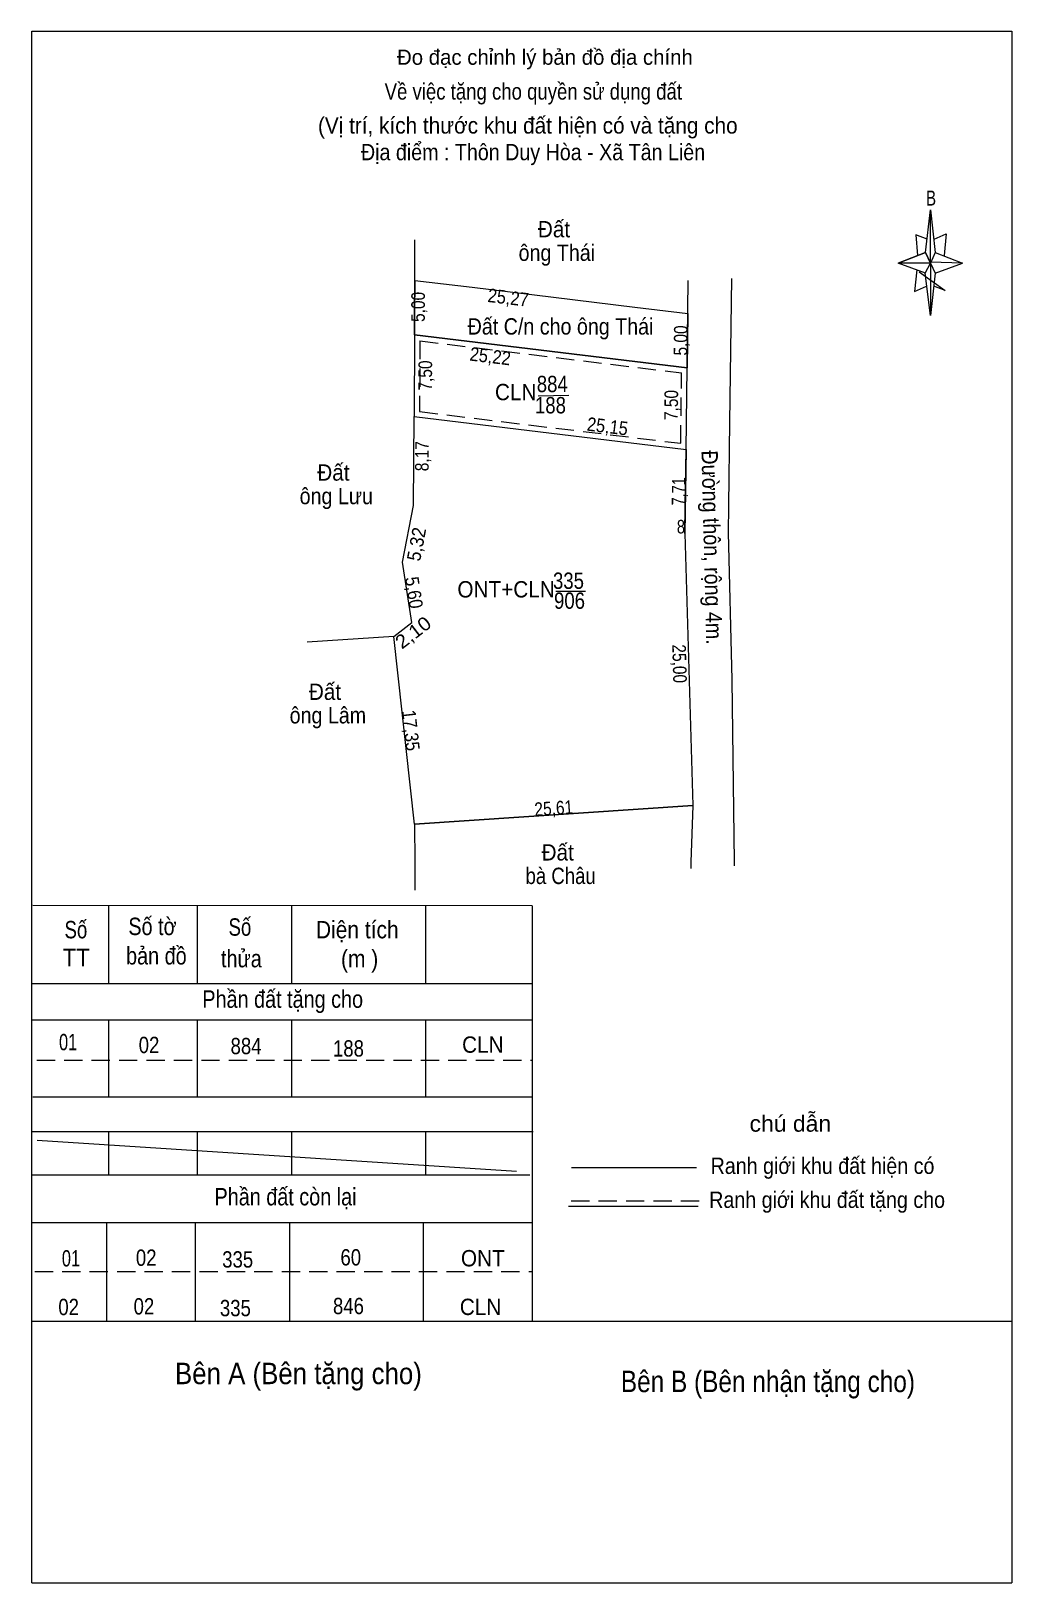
# Model space of a CAD drawing. Header units: metres. Extents: x 549239 to 550002, y 1838446 to 1838596.
# Drawn here: x 549911.6 to 550001.7, y 1838450.8 to 1838593.4 of the extents above; entities that cross this region are included whole.
import ezdxf
from ezdxf.enums import TextEntityAlignment as Align

# ---------------------------------------------------------------- set-up
doc = ezdxf.new("R2010")
doc.units = ezdxf.units.M
doc.header["$LTSCALE"] = 0.56
doc.linetypes.add('DOTTED', pattern=[1.5, 0.3, -1.2])
doc.linetypes.add('MEDIUM_DASHED', pattern=[4.5, 3, -1.5])
for name, color, linetype, lineweight in [('1', 7, 'DOTTED', 13), ('10', 7, 'Continuous', 13), ('12', 7, 'Continuous', 13), ('15', 7, 'Continuous', 13), ('17', 7, 'Continuous', 13), ('18', 7, 'Continuous', 13), ('63', 7, 'Continuous', 13)]:
    doc.layers.add(name, color=color, linetype=linetype, lineweight=lineweight)
doc.layers.add('20', color=7, linetype='Continuous')

msp = doc.modelspace()

# ---------------------------------------------------------------- texts
at = {"layer": '1'}
for s, width, p in [('884', 0.85, (549959.455, 1838560.2)), ('CLN', 0.95, (549956.1, 1838559.46)), ('188', 0.85, (549959.29, 1838558.25)), ('335', 0.85, (549960.945, 1838542.13)), ('ONT+CLN', 0.95, (549955.215, 1838541.34)), ('906', 0.85, (549961.04, 1838540.3))]:
    msp.add_text(s, height=1.5, dxfattribs=dict(at, width=width)).set_placement(p, align=Align.CENTER)
at = {"layer": '15', "width": 0.9}
msp.add_text('Đất C/n cho ông Thái', height=1.5, dxfattribs=at).set_placement((549960.215, 1838565.49), align=Align.CENTER)
msp.add_text('Đường thôn, rộng 4m.', height=1.5, rotation=271.435, dxfattribs=at).set_placement((549973.3766, 1838545.9138), align=Align.CENTER)
at = {"layer": '17'}
msp.add_text('Đo đạc chỉnh lý bản đồ địa chính', height=1.4, dxfattribs=at).set_placement((549958.78, 1838590.27), align=Align.CENTER)
for s, height, width, p in [('Về việc tặng cho quyền sử dụng đất', 1.5, 0.85, (549957.715, 1838587.07)), ('B', 1.378, 0.75, (549994.24, 1838577.34)), ('Số', 1.6, 0.8, (549915.71, 1838510.03)), ('Số tờ', 1.6, 0.85, (549922.74, 1838510.33)), ('TT', 1.6, 0.95, (549915.74, 1838507.47)), ('bản đồ', 1.6, 0.85, (549923.1, 1838507.63)), ('thửa', 1.6, 0.85, (549930.905, 1838507.37)), ('(m )', 1.6, 0.9, (549941.765, 1838507.37)), ('Phần đất tặng cho', 1.6, 0.85, (549934.7, 1838503.65)), ('01', 1.5, 0.75, (549914.995, 1838499.75)), ('02', 1.5, 0.85, (549922.425, 1838499.49)), ('884', 1.5, 0.85, (549931.335, 1838499.39)), ('188', 1.5, 0.85, (549940.74, 1838499.17)), ('CLN', 1.5, 0.95, (549953.08, 1838499.52)), ('chú dẫn', 1.5, 1.05, (549981.32, 1838492.27)), ('Ranh giới khu đất hiện có ', 1.5, 0.9, (549984.525, 1838488.39)), ('Phần đất còn lại', 1.6, 0.85, (549934.96, 1838485.5)), ('Ranh giới khu đất tặng cho', 1.5, 0.9, (549984.695, 1838485.27)), ('01', 1.5, 0.75, (549915.255, 1838479.89)), ('02', 1.5, 0.85, (549922.165, 1838479.95)), ('335', 1.5, 0.85, (549930.565, 1838479.79)), ('60', 1.5, 0.85, (549940.95, 1838479.98)), ('ONT', 1.5, 0.95, (549953.08, 1838479.9)), ('02', 1.5, 0.85, (549915.045, 1838475.42)), ('02', 1.5, 0.85, (549921.955, 1838475.48)), ('335', 1.5, 0.85, (549930.355, 1838475.32)), ('846', 1.5, 0.85, (549940.74, 1838475.51)), ('CLN', 1.5, 0.95, (549952.87, 1838475.43)), ('Bên A (Bên tặng cho)', 1.97, 0.9, (549936.145, 1838469.08)), ('Bên B (Bên nhận tặng cho)', 1.97, 0.85, (549979.26, 1838468.35))]:
    msp.add_text(s, height=height, dxfattribs=dict(at, width=width)).set_placement(p, align=Align.CENTER)
at = {"layer": '17', "width": 0.95}
msp.add_text('(Vị trí, kích thước khu đất hiện có và tặng cho', height=1.5, dxfattribs=at).set_placement((549937.94, 1838583.95))
at = {"layer": '20', "width": 0.9}
msp.add_text('Địa điểm : Thôn Duy Hòa - Xã Tân Liên', height=1.5, dxfattribs=at).set_placement((549957.69, 1838581.5), align=Align.CENTER)
at = {"layer": '63'}
for s, height, width, p in [('Đất ', 1.5, 0.95, (549959.88, 1838574.42)), ('ông Thái', 1.5, 0.9, (549959.875, 1838572.26)), ('Đất ', 1.5, 0.95, (549939.62, 1838552.07)), ('ông Lưu', 1.5, 0.9, (549939.62, 1838549.91)), ('Đất ', 1.5, 0.95, (549938.85, 1838531.93)), ('ông Lâm', 1.5, 0.9, (549938.85, 1838529.77)), ('Đất ', 1.5, 0.95, (549960.22, 1838517.18)), ('bà Châu', 1.5, 0.85, (549960.225, 1838515.02)), ('Số', 1.6, 0.8, (549930.77, 1838510.27)), ('Diện tích', 1.6, 0.9, (549941.55, 1838510.03))]:
    msp.add_text(s, height=height, dxfattribs=dict(at, width=width)).set_placement(p, align=Align.CENTER)
for s, rotation, width, p in [('5,00', 89.771, 0.85, (549947.7556, 1838568.0275)), ('25,27', 353.091, 0.9, (549955.3398, 1838568.2659)), ('5,00', 89.198, 0.85, (549971.8698, 1838564.9413)), ('25,22', 353.078, 0.9, (549953.6897, 1838562.883)), ('7,50', 89.771, 0.85, (549948.4156, 1838561.7275)), ('7,50', 89.236, 0.85, (549970.9988, 1838559.0117)), ('25,15', 353.059, 0.9, (549964.4545, 1838556.4442)), ('8,17', 89.509, 0.85, (549948.1119, 1838554.3146)), ('7,71', 89.257, 0.8, (549971.6874, 1838551.0819)), ('5,32', 79.281, 0.95, (549947.6018, 1838546.1188)), ('5,60', 278.723, 0.9, (549946.1479, 1838541.6948)), ('2,10', 37.635, 1.1, (549947.0634, 1838537.6315)), ('25,00', 271.65, 0.85, (549970.5228, 1838535.238)), ('17,35', 276.322, 0.9, (549945.8545, 1838529.0638)), ('25,61', 3.851, 0.85, (549959.633, 1838521.37))]:
    msp.add_text(s, height=1.25, rotation=rotation, dxfattribs=dict(at, width=width)).set_placement(p, align=Align.CENTER)
at = {"layer": '63', "width": 0.8}
msp.add_text(' 8', height=1.25, dxfattribs=at).set_placement((549971.64, 1838547.22), align=Align.RIGHT)

# ---------------------------------------------------------------- linework, layer by layer
at = {"layer": '1', "linetype": 'Continuous'}
for p, q in [((549946.81, 1838568.02), (549946.82, 1838569.83)), ((549952.1, 1838569.83), (549967.04, 1838568.02))]:
    msp.add_line(p, q, dxfattribs=at)
at = {"layer": '1', "linetype": 'MEDIUM_DASHED'}
msp.add_line((549947.27, 1838558.42), (549971.25, 1838555.5), dxfattribs=at)
at = {"layer": '1', "linetype": 'Continuous'}
for points in [[(549946.82, 1838569.83), (549946.82, 1838570.47), (549952.1, 1838569.83)], [(549967.04, 1838568.02), (549971.91, 1838567.43), (549971.84, 1838562.43), (549946.8, 1838565.47), (549946.81, 1838568.02)]]:
    msp.add_lwpolyline(points, dxfattribs=at)
msp.add_lwpolyline([(549946.77, 1838557.97), (549971.74, 1838554.93), (549971.64, 1838547.22), (549972.36, 1838522.23), (549946.81, 1838520.51), (549944.9, 1838537.75), (549946.56, 1838539.03), (549945.71, 1838544.57), (549946.7, 1838549.8)], close=True, dxfattribs=at)
at = {"layer": '10'}
for p, q in [((549946.82, 1838571.01), (549946.83, 1838574.2)), ((549946.84, 1838573.39), (549946.84, 1838573.6)), ((549946.82, 1838570.47), (549946.82, 1838571.01)), ((549946.81, 1838520.51), (549944.9, 1838537.75)), ((549946.81, 1838520.51), (549946.83, 1838517.03)), ((549946.83, 1838517.03), (549946.84, 1838514.45))]:
    msp.add_line(p, q, dxfattribs=at)
at = {"layer": '12'}
msp.add_line((549911.67, 1838450.82), (550001.67, 1838450.82), dxfattribs=at)
at = {"layer": '15'}
for p, q in [((549958.17, 1838559.87), (549960.98, 1838559.91)), ((549959.77, 1838541.93), (549962.5, 1838541.93)), ((549944.9, 1838537.75), (549936.96, 1838537.23)), ((549912.16, 1838491.49), (549956.17, 1838488.65))]:
    msp.add_line(p, q, dxfattribs=at)
at = {"layer": '17'}
for p, q in [((549911.67, 1838450.82), (549911.67, 1838593.37)), ((549993.73, 1838573.04), (549994.19, 1838576.94)), ((549993.89, 1838574.24), (549992.83, 1838574.64)), ((549994.63, 1838573.04), (549997.13, 1838572.04)), ((549993.73, 1838571.14), (549991.23, 1838572.04)), ((549993.15, 1838571.26), (549995.53, 1838569.54)), ((549994.63, 1838571.14), (549994.19, 1838567.24)), ((549992.73, 1838569.44), (549993.83, 1838569.94)), ((549995.53, 1838569.54), (549994.49, 1838569.94)), ((549957.61, 1838513.03), (549911.75, 1838513.06)), ((549918.71, 1838513.03), (549918.71, 1838505.89)), ((549926.85, 1838513.03), (549926.85, 1838505.89)), ((549935.51, 1838513.03), (549935.51, 1838505.89)), ((549947.81, 1838513.03), (549947.81, 1838505.89)), ((549957.61, 1838513.03), (549957.61, 1838474.87)), ((549911.67, 1838505.89), (549957.61, 1838505.89)), ((549911.67, 1838502.55), (549957.61, 1838502.55)), ((549918.71, 1838502.55), (549918.71, 1838495.47)), ((549926.85, 1838502.55), (549926.85, 1838495.47)), ((549935.51, 1838502.55), (549935.51, 1838495.47)), ((549947.81, 1838502.55), (549947.81, 1838495.47)), ((549911.75, 1838495.47), (549957.55, 1838495.47)), ((549911.67, 1838492.29), (549957.71, 1838492.29)), ((549918.71, 1838492.29), (549918.71, 1838488.3)), ((549926.85, 1838492.29), (549926.85, 1838488.3)), ((549935.51, 1838492.29), (549935.51, 1838488.3)), ((549947.81, 1838492.29), (549947.81, 1838488.3)), ((549961.21, 1838488.97), (549972.71, 1838488.97)), ((549911.59, 1838488.3), (549957.39, 1838488.3)), ((549960.95, 1838485.43), (549972.85, 1838485.43)), ((549911.67, 1838483.92), (549957.61, 1838483.92)), ((549918.51, 1838483.92), (549918.51, 1838474.87)), ((549926.65, 1838483.92), (549926.65, 1838474.87)), ((549935.31, 1838483.92), (549935.31, 1838474.87)), ((549947.61, 1838483.92), (549947.61, 1838474.87)), ((549911.67, 1838474.87), (550001.67, 1838474.87))]:
    msp.add_line(p, q, dxfattribs=at)
at = {"layer": '17', "linetype": 'MEDIUM_DASHED'}
for p, q in [((549912.11, 1838498.83), (549957.67, 1838498.83)), ((549961.19, 1838485.93), (549972.99, 1838485.93)), ((549911.93, 1838479.44), (549957.61, 1838479.44))]:
    msp.add_line(p, q, dxfattribs=at)
at = {"layer": '17'}
for points in [[(549911.67, 1838593.37), (550001.67, 1838593.37), (550001.67, 1838450.82)], [(549994.53, 1838574.24), (549995.63, 1838574.74), (549995.43, 1838572.74)], [(549994.19, 1838572.04), (549993.73, 1838573.04), (549991.23, 1838572.04)], [(549994.19, 1838572.04), (549994.63, 1838571.14), (549997.13, 1838572.04)]]:
    msp.add_lwpolyline(points, dxfattribs=at)
for points in [[(549994.19, 1838576.94), (549994.63, 1838573.04), (549994.19, 1838572.04)], [(549994.19, 1838572.04), (549991.23, 1838572.04), (549993.73, 1838573.04), (549994.63, 1838571.14), (549997.13, 1838572.04), (549994.19, 1838572.14)], [(549994.19, 1838572.04), (549994.19, 1838567.24), (549993.69, 1838571.14)]]:
    msp.add_lwpolyline(points, close=True, dxfattribs=at)
at = {"layer": '18'}
for p, q in [((549946.82, 1838570.47), (549952.1, 1838569.83)), ((549946.82, 1838570.47), (549946.82, 1838569.83)), ((549975.77, 1838557.43), (549975.95, 1838570.65)), ((549946.8, 1838565.47), (549946.77, 1838557.97)), ((549971.74, 1838554.93), (549971.84, 1838562.43)), ((549946.77, 1838557.43), (549946.77, 1838557.97)), ((549945.71, 1838544.57), (549946.7, 1838549.8)), ((549946.81, 1838520.51), (549972.36, 1838522.23)), ((549972.36, 1838522.23), (549972.19, 1838517.03)), ((549972.19, 1838517.03), (549972.17, 1838516.44)), ((549976.18, 1838516.7), (549976.18, 1838517.03))]:
    msp.add_line(p, q, dxfattribs=at)
at = {"layer": '18', "linetype": 'MEDIUM_DASHED'}
for p, q in [((549947.3, 1838564.9), (549947.27, 1838558.42)), ((549947.3, 1838564.9), (549971.33, 1838561.98)), ((549971.25, 1838555.5), (549971.33, 1838561.98))]:
    msp.add_line(p, q, dxfattribs=at)
at = {"layer": '18'}
for points in [[(549946.8, 1838565.47), (549971.84, 1838562.43), (549971.95, 1838570.45)], [(549946.82, 1838569.83), (549946.81, 1838568.02), (549946.8, 1838565.47)], [(549952.1, 1838569.83), (549967.04, 1838568.02), (549971.91, 1838567.43)], [(549975.64, 1838547.27), (549975.67, 1838549.8), (549975.77, 1838557.43)], [(549971.64, 1838547.22), (549971.67, 1838549.8), (549971.74, 1838554.93)], [(549976.18, 1838517.03), (549975.98, 1838533.77), (549975.64, 1838547.32)]]:
    msp.add_lwpolyline(points, dxfattribs=at)
at = {"layer": '63'}
for p, q in [((549992.83, 1838574.64), (549992.99, 1838572.74)), ((549992.93, 1838571.44), (549992.73, 1838569.44))]:
    msp.add_line(p, q, dxfattribs=at)

msp.set_redraw_order([(e.dxf.handle, doc.entitydb.next_handle()) for e in msp.query("TEXT MTEXT ATTDEF DIMENSION ARC_DIMENSION")])  # texts and dimensions are drawn at this point

doc.saveas('drawing.dxf')
